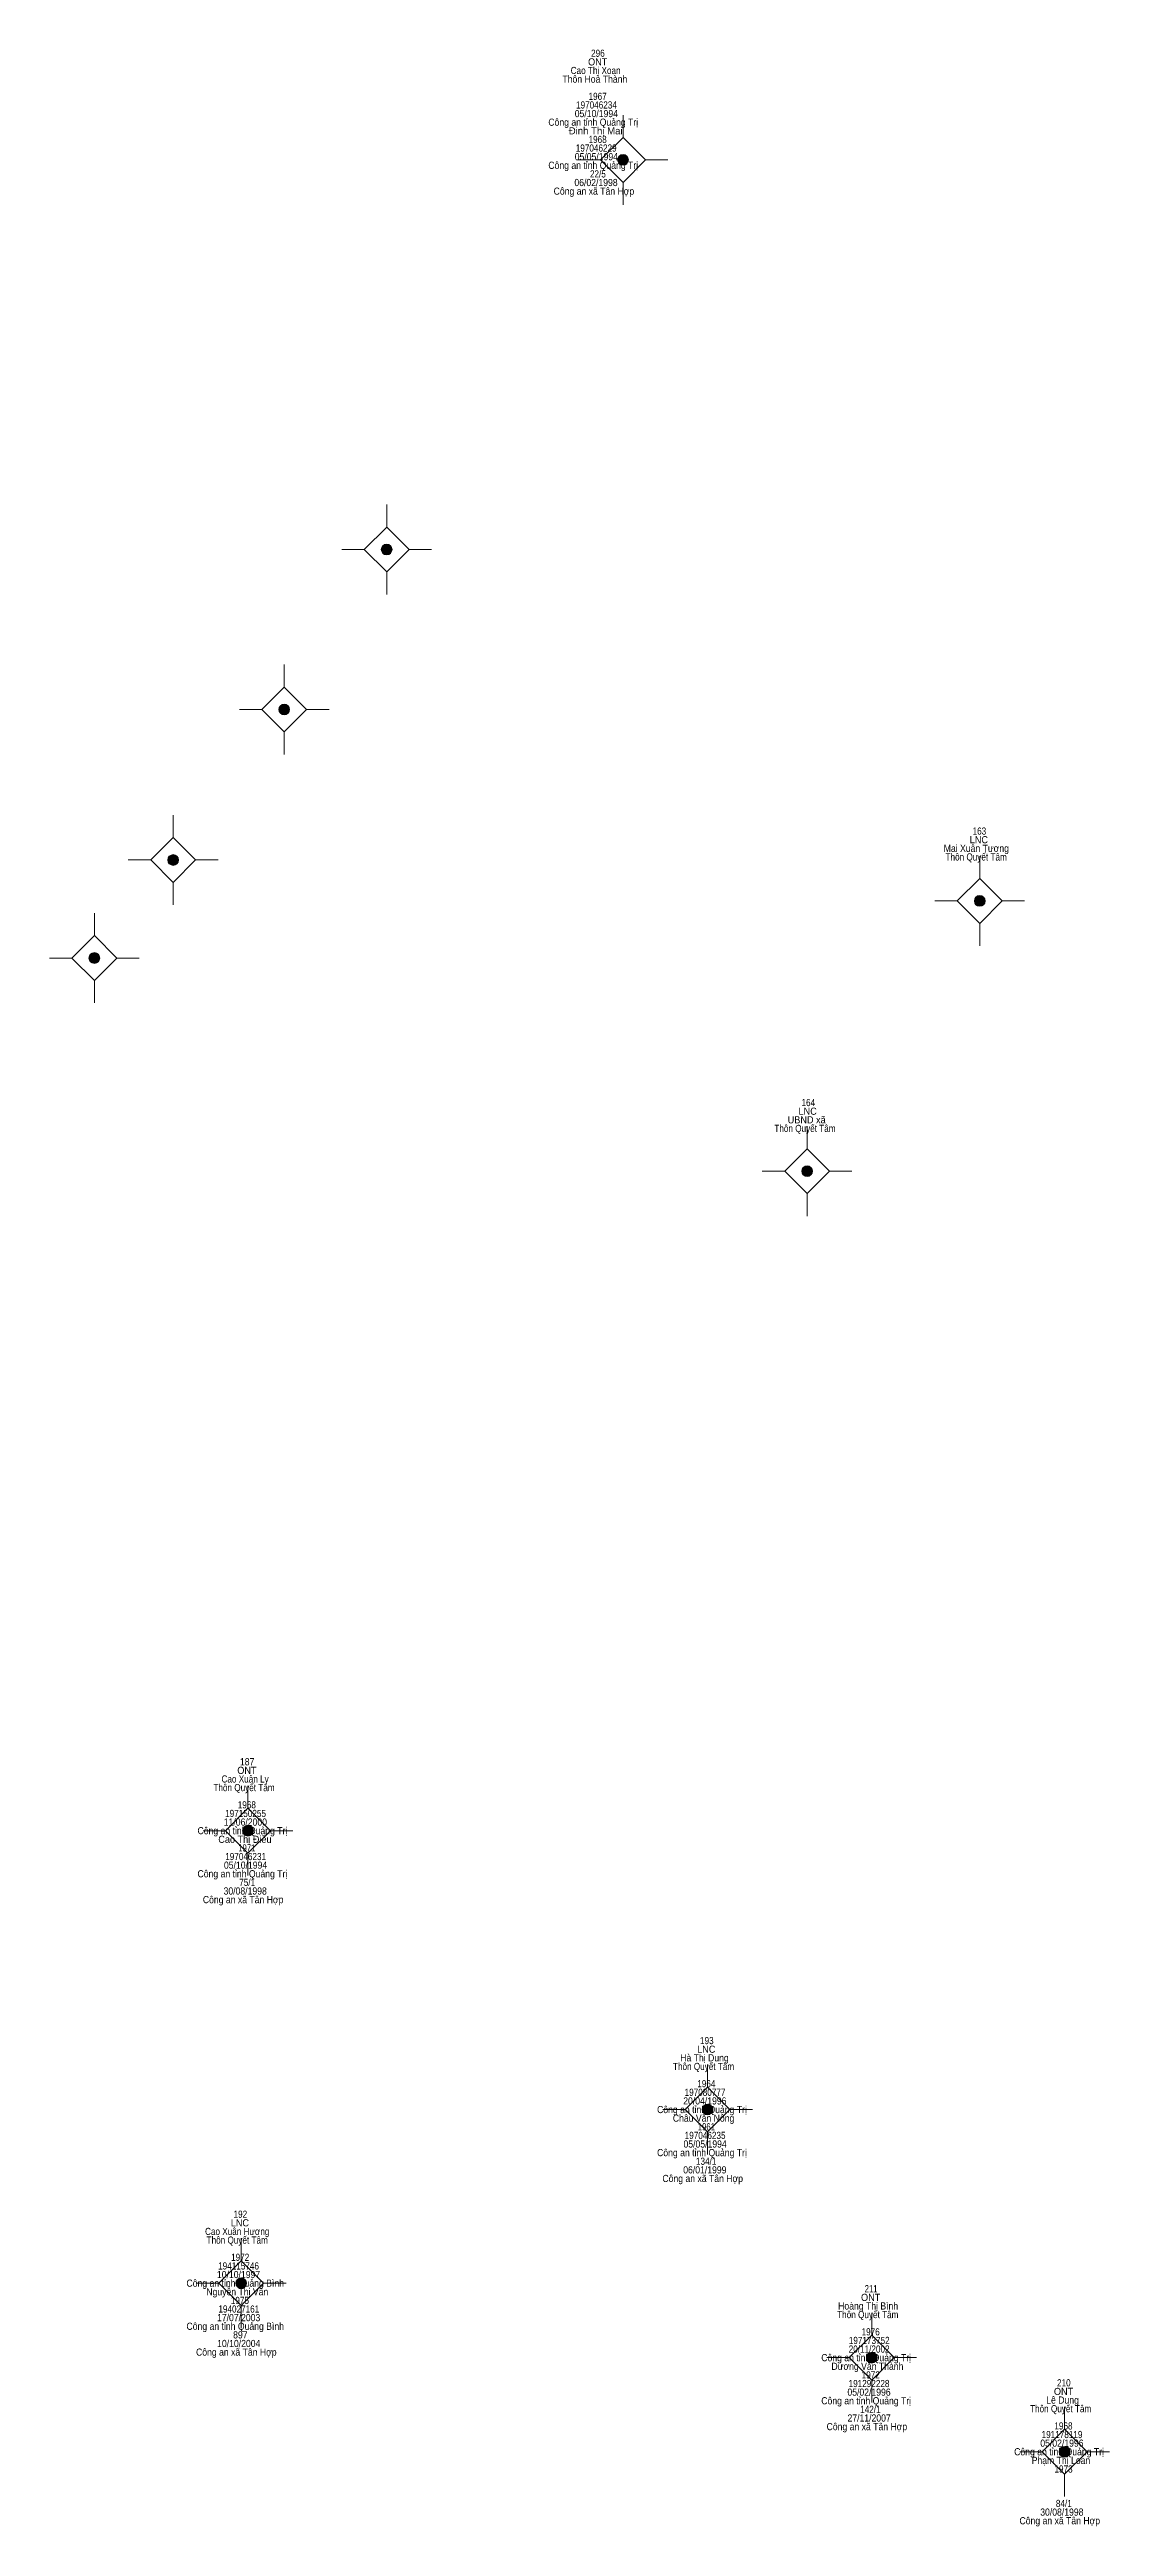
# Model space of a CAD drawing. Header units: metres. Extents: x 548344 to 551009, y 1840956 to 1844853.
# Drawn here: x 550601.2 to 550660.3, y 1841436.9 to 1841574.8 of the extents above; entities that cross this region are included whole.
import ezdxf
from ezdxf.enums import TextEntityAlignment as Align

# ---------------------------------------------------------------- set-up
doc = ezdxf.new("R2010")
doc.units = ezdxf.units.M
doc.header["$LTSCALE"] = 0.16
doc.layers.add('11', color=7, linetype='Continuous', lineweight=13)
doc.layers.add('15', color=7, linetype='Continuous')

msp = doc.modelspace()

# ---------------------------------------------------------------- texts
at = {"layer": '15'}
for s, width, p in [('Cao Thị Xoan', 0.85, (550631.625, 1841573.48)), ('ONT', 0.95, (550631.74, 1841573.96)), ('296', 0.85, (550631.75, 1841574.44)), ('Thôn Hoà Thành', 0.9, (550631.58, 1841573)), ('1967', 0.85, (550631.735, 1841572.04)), ('Công an tỉnh Quảng Trị', 0.9, (550631.49, 1841570.6)), ('05/10/1994', 0.9, (550631.665, 1841571.08)), ('197046234', 0.85, (550631.67, 1841571.56)), ('197046229', 0.85, (550631.655, 1841569.16)), ('1968', 0.85, (550631.735, 1841569.64)), ('Công an tỉnh Quảng Trị', 0.9, (550631.49, 1841568.2)), ('05/05/1994', 0.9, (550631.665, 1841568.68)), ('22/5', 0.85, (550631.75, 1841567.72)), ('Công an xã Tân Hợp', 0.9, (550631.53, 1841566.76)), ('06/02/1998', 0.9, (550631.645, 1841567.24)), ('LNC', 0.95, (550652.98, 1841530.64)), ('163', 0.85, (550653.01, 1841531.12)), ('Mai Xuân Tương', 0.9, (550652.84, 1841530.16)), ('Thôn Quyết Tâm', 0.85, (550652.83, 1841529.68)), ('LNC', 0.95, (550643.44, 1841515.52)), ('164', 0.85, (550643.475, 1841516)), ('Thôn Quyết Tâm', 0.85, (550643.29, 1841514.56)), ('UBND xã', 0.95, (550643.385, 1841515.04)), ('Cao Xuân Ly', 0.85, (550612.09, 1841478.33)), ('ONT', 0.95, (550612.19, 1841478.81)), ('187', 0.9, (550612.205, 1841479.29)), ('Thôn Quyết Tâm', 0.85, (550612.03, 1841477.85)), ('1968', 0.85, (550612.185, 1841476.89)), ('Công an tỉnh Quảng Trị', 0.9, (550611.94, 1841475.45)), ('11/06/2000', 0.9, (550612.105, 1841475.93)), ('197150255', 0.85, (550612.115, 1841476.41)), ('Cao Thị Điều', 0.95, (550612.08, 1841474.97)), ('197046231', 0.85, (550612.12, 1841474.01)), ('1971', 0.8, (550612.185, 1841474.49)), ('Công an tỉnh Quảng Trị', 0.9, (550611.94, 1841473.05)), ('05/10/1994', 0.9, (550612.115, 1841473.53)), ('75/1', 0.85, (550612.205, 1841472.57)), ('Công an xã Tân Hợp', 0.9, (550611.98, 1841471.61)), ('30/08/1998', 0.9, (550612.095, 1841472.09)), ('Hà Thị Dung', 0.9, (550637.69, 1841462.8)), ('LNC', 0.95, (550637.79, 1841463.28)), ('193', 0.85, (550637.82, 1841463.76)), ('Thôn Quyết Tâm', 0.85, (550637.64, 1841462.32)), ('20/04/1996', 0.9, (550637.71, 1841460.4)), ('197080777', 0.85, (550637.72, 1841460.88)), ('1964', 0.85, (550637.795, 1841461.36)), ('Công an tỉnh Quảng Trị', 0.9, (550637.55, 1841459.92)), ('Châu Văn Nông', 0.9, (550637.64, 1841459.44)), ('1961', 0.8, (550637.795, 1841458.96)), ('Công an tỉnh Quảng Trị', 0.9, (550637.55, 1841457.52)), ('05/05/1994', 0.9, (550637.725, 1841458)), ('197046235', 0.85, (550637.725, 1841458.48)), ('Công an xã Tân Hợp', 0.9, (550637.59, 1841456.08)), ('06/01/1999', 0.9, (550637.71, 1841456.56)), ('134/1', 0.85, (550637.785, 1841457.04)), ('Cao Xuân Hương', 0.85, (550611.65, 1841453.13)), ('LNC', 0.95, (550611.8, 1841453.61)), ('192', 0.85, (550611.825, 1841454.09)), ('Thôn Quyết Tâm', 0.85, (550611.65, 1841452.65)), ('10/10/1997', 0.9, (550611.725, 1841450.73)), ('194115746', 0.85, (550611.725, 1841451.21)), ('1972', 0.85, (550611.815, 1841451.69)), ('Công an tỉnh Quảng Bình', 0.9, (550611.54, 1841450.25)), ('Nguyễn Thị Vân', 0.9, (550611.655, 1841449.77)), ('1975', 0.85, (550611.8, 1841449.29)), ('Hoàng Thị Bình', 0.9, (550646.81, 1841448.98)), ('ONT', 0.95, (550646.95, 1841449.46)), ('211', 0.8, (550646.975, 1841449.94)), ('Công an tỉnh Quảng Bình', 0.9, (550611.54, 1841447.85)), ('17/07/2003', 0.9, (550611.73, 1841448.33)), ('194027161', 0.85, (550611.74, 1841448.81)), ('Thôn Quyết Tâm', 0.85, (550646.79, 1841448.5)), ('Công an xã Tân Hợp', 0.9, (550611.6, 1841446.41)), ('10/10/2004', 0.9, (550611.735, 1841446.89)), ('897', 0.9, (550611.825, 1841447.37)), ('20/11/2002', 0.85, (550646.865, 1841446.58)), ('197173752', 0.85, (550646.87, 1841447.06)), ('1976', 0.85, (550646.95, 1841447.54)), ('Công an tỉnh Quảng Trị', 0.9, (550646.7, 1841446.1)), ('Dương Văn Thành', 0.9, (550646.77, 1841445.62)), ('1972', 0.85, (550646.955, 1841445.14)), ('Công an tỉnh Quảng Trị', 0.9, (550646.7, 1841443.7)), ('05/02/1996', 0.9, (550646.86, 1841444.18)), ('191292228', 0.85, (550646.86, 1841444.66)), ('Lê Dung', 0.9, (550657.645, 1841443.74)), ('ONT', 0.95, (550657.7, 1841444.22)), ('210', 0.85, (550657.715, 1841444.7)), ('Công an xã Tân Hợp', 0.9, (550646.74, 1841442.26)), ('27/11/2007', 0.9, (550646.865, 1841442.74)), ('142/1', 0.85, (550646.935, 1841443.22)), ('Thôn Quyết Tâm', 0.85, (550657.54, 1841443.26)), ('1968', 0.85, (550657.695, 1841442.3)), ('Công an tỉnh Quảng Trị', 0.9, (550657.45, 1841440.86)), ('05/02/1996', 0.9, (550657.61, 1841441.34)), ('191178119', 0.85, (550657.615, 1841441.82)), ('Phạm Thị Loan', 0.9, (550657.555, 1841440.38)), ('1973', 0.85, (550657.7, 1841439.9)), ('84/1', 0.85, (550657.715, 1841437.98)), ('Công an xã Tân Hợp', 0.9, (550657.49, 1841437.02)), ('30/08/1998', 0.9, (550657.605, 1841437.5))]:
    msp.add_text(s, height=0.4, dxfattribs=dict(at, width=width)).set_placement(p, align=Align.CENTER)
msp.add_text('Đinh Thị Mai', height=0.4, dxfattribs=at).set_placement((550631.625, 1841570.12), align=Align.CENTER)

# ---------------------------------------------------------------- hatches: boundary and pattern name
at = {"layer": '11'}
for points in [[(550633.4495, 1841568.7, 1), (550632.8495, 1841568.7, 1)], [(550620.2795, 1841547, 1), (550619.6795, 1841547, 1)], [(550614.5695, 1841538.09, 1), (550613.9695, 1841538.09, 1)], [(550608.3795, 1841529.71, 1), (550607.7795, 1841529.71, 1)], [(550653.3295, 1841527.43, 1), (550652.7295, 1841527.43, 1)], [(550603.9895, 1841524.25, 1), (550603.3895, 1841524.25, 1)], [(550643.7095, 1841512.38, 1), (550643.1095, 1841512.38, 1)], [(550612.5495, 1841475.65, 1), (550611.9495, 1841475.65, 1)], [(550638.1595, 1841460.12, 1), (550637.5595, 1841460.12, 1)], [(550612.1695, 1841450.45, 1), (550611.5695, 1841450.45, 1)], [(550647.3095, 1841446.3, 1), (550646.7095, 1841446.3, 1)], [(550658.0595, 1841441.06, 1), (550657.4595, 1841441.06, 1)]]:
    msp.add_hatch(color=256, dxfattribs=at).paths.add_polyline_path(points)

# ---------------------------------------------------------------- linework, layer by layer
for p, q in [((550633.15, 1841571.2), (550633.15, 1841569.95)), ((550631.9, 1841568.7), (550630.65, 1841568.7)), ((550635.65, 1841568.7), (550634.4, 1841568.7)), ((550633.15, 1841567.45), (550633.15, 1841566.2)), ((550619.98, 1841549.5), (550619.98, 1841548.25)), ((550618.73, 1841547), (550617.48, 1841547)), ((550622.48, 1841547), (550621.23, 1841547)), ((550619.98, 1841545.75), (550619.98, 1841544.5)), ((550614.27, 1841540.59), (550614.27, 1841539.34)), ((550613.02, 1841538.09), (550611.77, 1841538.09)), ((550616.77, 1841538.09), (550615.52, 1841538.09)), ((550614.27, 1841536.84), (550614.27, 1841535.59)), ((550608.08, 1841532.21), (550608.08, 1841530.96)), ((550606.83, 1841529.71), (550605.58, 1841529.71)), ((550610.58, 1841529.71), (550609.33, 1841529.71)), ((550653.03, 1841529.93), (550653.03, 1841528.68)), ((550608.08, 1841528.46), (550608.08, 1841527.21)), ((550603.69, 1841526.75), (550603.69, 1841525.5)), ((550651.78, 1841527.43), (550650.53, 1841527.43)), ((550655.53, 1841527.43), (550654.28, 1841527.43)), ((550653.03, 1841526.18), (550653.03, 1841524.93)), ((550602.44, 1841524.25), (550601.19, 1841524.25)), ((550606.19, 1841524.25), (550604.94, 1841524.25)), ((550603.69, 1841523), (550603.69, 1841521.75)), ((550643.41, 1841514.88), (550643.41, 1841513.63)), ((550642.16, 1841512.38), (550640.91, 1841512.38)), ((550645.91, 1841512.38), (550644.66, 1841512.38)), ((550643.41, 1841511.13), (550643.41, 1841509.88)), ((550612.25, 1841478.15), (550612.25, 1841476.9)), ((550611, 1841475.65), (550609.75, 1841475.65)), ((550614.75, 1841475.65), (550613.5, 1841475.65)), ((550612.25, 1841474.4), (550612.25, 1841473.15)), ((550637.86, 1841462.62), (550637.86, 1841461.37)), ((550636.61, 1841460.12), (550635.36, 1841460.12)), ((550640.36, 1841460.12), (550639.11, 1841460.12)), ((550637.86, 1841458.87), (550637.86, 1841457.62)), ((550611.87, 1841452.95), (550611.87, 1841451.7)), ((550610.62, 1841450.45), (550609.37, 1841450.45)), ((550614.37, 1841450.45), (550613.12, 1841450.45)), ((550611.87, 1841449.2), (550611.87, 1841447.95)), ((550647.01, 1841448.8), (550647.01, 1841447.55)), ((550645.76, 1841446.3), (550644.51, 1841446.3)), ((550649.51, 1841446.3), (550648.26, 1841446.3)), ((550647.01, 1841445.05), (550647.01, 1841443.8)), ((550657.76, 1841443.56), (550657.76, 1841442.31)), ((550656.51, 1841441.06), (550655.26, 1841441.06)), ((550657.76, 1841439.81), (550657.76, 1841438.56)), ((550660.26, 1841441.06), (550659.01, 1841441.06))]:
    msp.add_line(p, q, dxfattribs=at)
for points in [[(550633.15, 1841569.95), (550631.9, 1841568.7), (550633.15, 1841567.45), (550634.4, 1841568.7)], [(550619.98, 1841548.25), (550618.73, 1841547), (550619.98, 1841545.75), (550621.23, 1841547)], [(550614.27, 1841539.34), (550613.02, 1841538.09), (550614.27, 1841536.84), (550615.52, 1841538.09)], [(550608.08, 1841530.96), (550606.83, 1841529.71), (550608.08, 1841528.46), (550609.33, 1841529.71)], [(550653.03, 1841528.68), (550651.78, 1841527.43), (550653.03, 1841526.18), (550654.28, 1841527.43)], [(550603.69, 1841525.5), (550602.44, 1841524.25), (550603.69, 1841523), (550604.94, 1841524.25)], [(550643.41, 1841513.63), (550642.16, 1841512.38), (550643.41, 1841511.13), (550644.66, 1841512.38)], [(550612.25, 1841476.9), (550611, 1841475.65), (550612.25, 1841474.4), (550613.5, 1841475.65)], [(550637.86, 1841461.37), (550636.61, 1841460.12), (550637.86, 1841458.87), (550639.11, 1841460.12)], [(550611.87, 1841451.7), (550610.62, 1841450.45), (550611.87, 1841449.2), (550613.12, 1841450.45)], [(550647.01, 1841447.55), (550645.76, 1841446.3), (550647.01, 1841445.05), (550648.26, 1841446.3)], [(550657.76, 1841442.31), (550656.51, 1841441.06), (550657.76, 1841439.81), (550659.01, 1841441.06)]]:
    msp.add_lwpolyline(points, close=True, dxfattribs=at)
for centre in [(550633.1495, 1841568.7), (550619.9795, 1841547), (550614.2695, 1841538.09), (550608.0795, 1841529.71), (550653.0295, 1841527.43), (550603.6895, 1841524.25), (550643.4095, 1841512.38), (550612.2495, 1841475.65), (550637.8595, 1841460.12), (550611.8695, 1841450.45), (550647.0095, 1841446.3), (550657.7595, 1841441.06)]:
    msp.add_circle(centre, 0.3, dxfattribs=at)

msp.set_redraw_order([(e.dxf.handle, doc.entitydb.next_handle()) for e in msp.query("TEXT MTEXT ATTDEF DIMENSION ARC_DIMENSION")])  # texts and dimensions are drawn at this point

doc.saveas('drawing.dxf')
